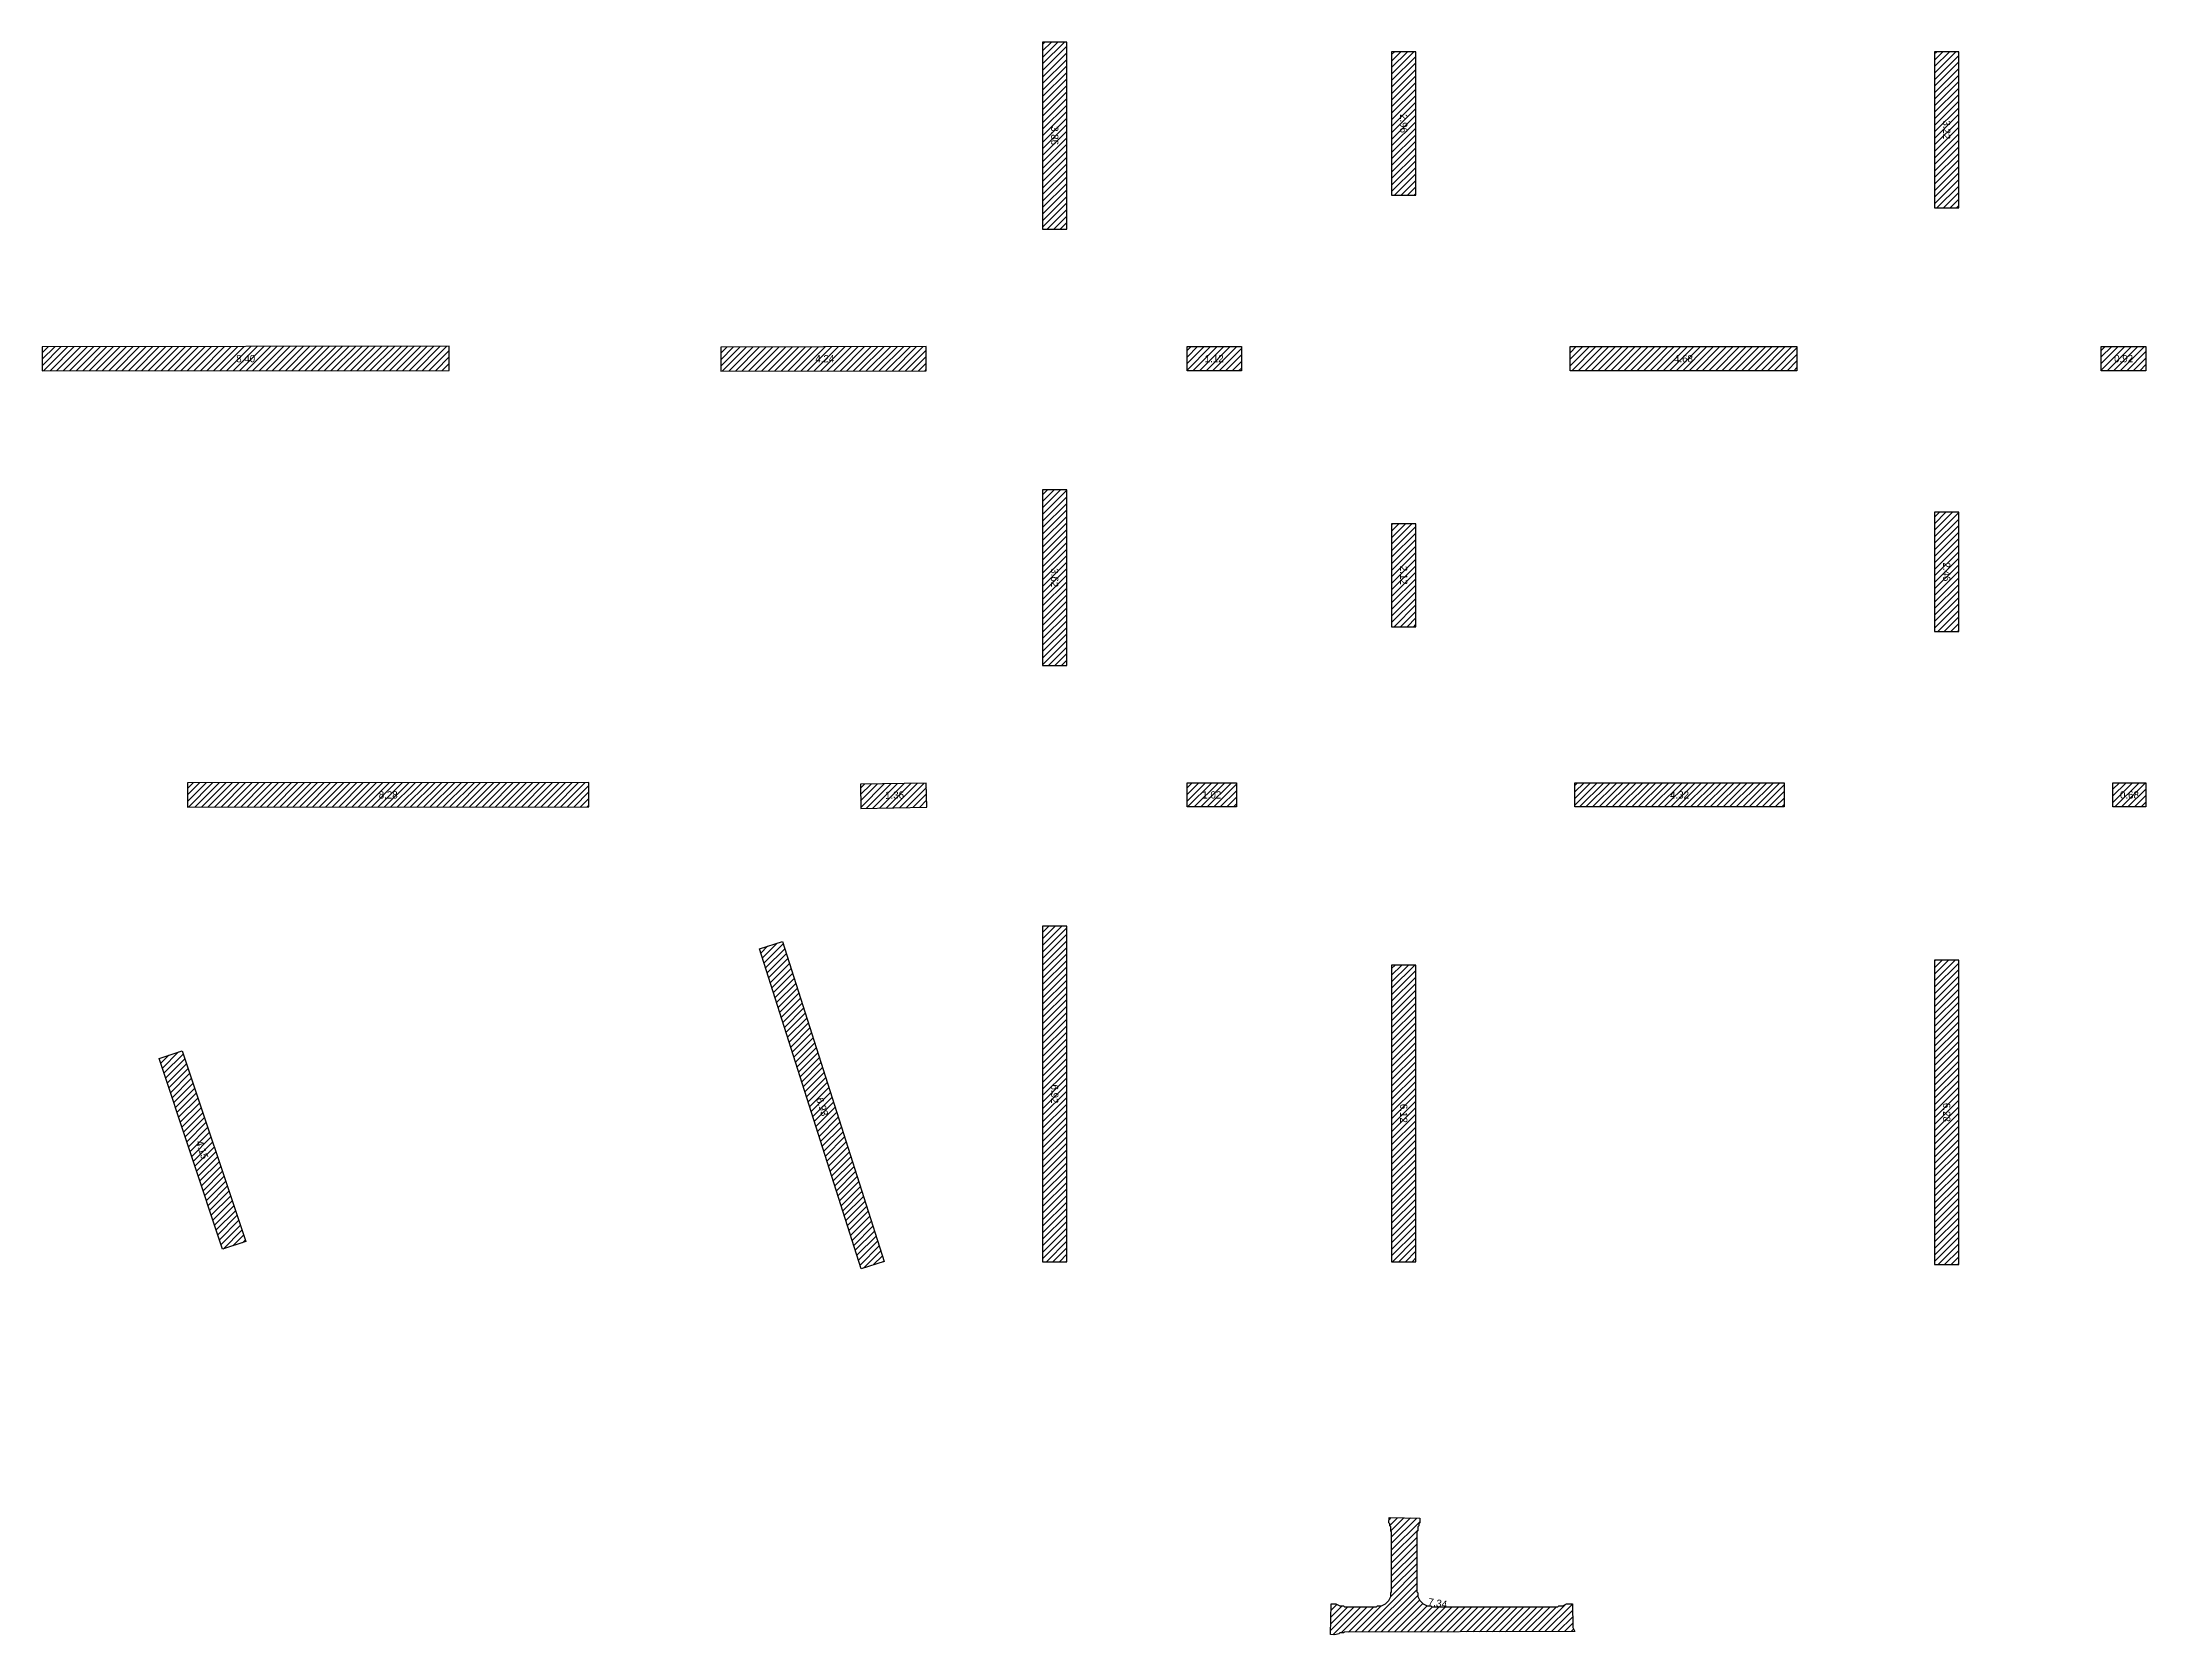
# Model space of a CAD drawing. Header units: metres. Extents: x -50 to 24.8, y 0.6 to 68.3.
# Drawn here: x -37.24 to 6.16, y 4.2 to 37.06 of the extents above; entities that cross this region are included whole.
import ezdxf
from ezdxf.enums import TextEntityAlignment as Align

# ---------------------------------------------------------------- set-up
doc = ezdxf.new("R2010")
doc.units = ezdxf.units.M
for name, color, linetype in [('BLINDING-GROUND-BEAMS', 30, 'Continuous'), ('BLINDING-GROUND-BEAMS-HATCH', 30, 'Continuous'), ('BLINDING-LABEL', 7, 'Continuous')]:
    doc.layers.add(name, color=color, linetype=linetype)

msp = doc.modelspace()

# ---------------------------------------------------------------- texts
at = {"layer": 'BLINDING-LABEL'}
for s, rotation, p in [('3.86', -90, (-16.35, 35.13)), ('2.96', -90, (-9.15, 35.38)), ('3.22', -90, (2.05, 35.25)), ('8.40', 0.0579, (-33.04, 30.53)), ('4.24', 0.1082, (-21.093, 30.529)), ('3.62', -90, (-16.35, 26.01)), ('2.12', -90, (-9.15, 26.06)), ('2.46', -90, (2.05, 26.13)), ('8.28', 0.0596, (-30.1, 21.53)), ('1.36', 1.015, (-19.654, 21.526)), ('6.93', -72.3541, (-21.145, 15.097)), ('6.92', -90, (-16.35, 15.36)), ('6.12', -90, (-9.15, 14.96)), ('6.28', -90, (2.05, 14.98)), ('4.15', -71.5531, (-33.938, 14.209)), ('7.34', -9.1475, (-8.451, 4.856))]:
    msp.add_text(s, height=0.15, rotation=rotation, dxfattribs=at).set_placement(p, align=Align.MIDDLE_CENTER)
for s, p in [('1.12', (-13.06, 30.53)), ('4.68', (-3.38, 30.53)), ('0.92', (5.7, 30.53)), ('1.02', (-13.11, 21.53)), ('4.32', (-3.46, 21.53)), ('0.68', (5.82, 21.53))]:
    msp.add_text(s, height=0.15, dxfattribs=at).set_placement(p, align=Align.MIDDLE_CENTER)

# ---------------------------------------------------------------- hatches: boundary and pattern name
at = {"layer": 'BLINDING-GROUND-BEAMS-HATCH'}
h = msp.add_hatch(dxfattribs=at)
h.set_pattern_fill('ANSI31', scale=0.03)
h.paths.add_polyline_path([(-16.6, 37.06), (-16.6, 33.2), (-16.1, 33.2), (-16.1, 37.06)])
h = msp.add_hatch(dxfattribs=at)
h.set_pattern_fill('ANSI31', scale=0.03)
h.paths.add_polyline_path([(-9.4, 36.86), (-9.4, 33.9), (-8.9, 33.9), (-8.9, 36.86)])
h = msp.add_hatch(dxfattribs=at)
h.set_pattern_fill('ANSI31', scale=0.03)
h.paths.add_polyline_path([(1.8, 36.86), (1.8, 33.64), (2.3, 33.64), (2.3, 36.86)])
h = msp.add_hatch(dxfattribs=at)
h.set_pattern_fill('ANSI31', scale=0.03)
h.paths.add_polyline_path([(-28.841, 30.784), (-37.24, 30.776), (-37.239, 30.276), (-28.84, 30.284)])
h = msp.add_hatch(dxfattribs=at)
h.set_pattern_fill('ANSI31', scale=0.03)
h.paths.add_polyline_path([(-19, 30.777), (-23.24, 30.769), (-23.239, 30.269), (-18.999, 30.277)])
h = msp.add_hatch(dxfattribs=at)
h.set_pattern_fill('ANSI31', scale=0.03)
h.paths.add_polyline_path([(-13.62, 30.78), (-12.5, 30.78), (-12.5, 30.28), (-13.62, 30.28)])
h = msp.add_hatch(dxfattribs=at)
h.set_pattern_fill('ANSI31', scale=0.03)
h.paths.add_polyline_path([(-5.72, 30.78), (-1.04, 30.78), (-1.04, 30.28), (-5.72, 30.28)])
h = msp.add_hatch(dxfattribs=at)
h.set_pattern_fill('ANSI31', scale=0.03)
h.paths.add_polyline_path([(5.24, 30.78), (6.16, 30.78), (6.16, 30.28), (5.24, 30.28)])
h = msp.add_hatch(dxfattribs=at)
h.set_pattern_fill('ANSI31', scale=0.03)
h.paths.add_polyline_path([(-16.6, 27.82), (-16.6, 24.2), (-16.1, 24.2), (-16.1, 27.82)])
h = msp.add_hatch(dxfattribs=at)
h.set_pattern_fill('ANSI31', scale=0.03)
h.paths.add_polyline_path([(1.8, 27.36), (1.8, 24.9), (2.3, 24.9), (2.3, 27.36)])
h = msp.add_hatch(dxfattribs=at)
h.set_pattern_fill('ANSI31', scale=0.03)
h.paths.add_polyline_path([(-9.4, 27.12), (-9.4, 25), (-8.9, 25), (-8.9, 27.12)])
h = msp.add_hatch(dxfattribs=at)
h.set_pattern_fill('ANSI31', scale=0.03)
h.paths.add_polyline_path([(-25.961, 21.784), (-34.24, 21.776), (-34.239, 21.276), (-25.96, 21.284)])
h = msp.add_hatch(dxfattribs=at)
h.set_pattern_fill('ANSI31', scale=0.03)
h.paths.add_polyline_path([(-18.999, 21.773), (-20.359, 21.749), (-20.351, 21.249), (-18.99, 21.273)])
h = msp.add_hatch(dxfattribs=at)
h.set_pattern_fill('ANSI31', scale=0.03)
h.paths.add_polyline_path([(-13.62, 21.78), (-12.6, 21.78), (-12.6, 21.28), (-13.62, 21.28)])
h = msp.add_hatch(dxfattribs=at)
h.set_pattern_fill('ANSI31', scale=0.03)
h.paths.add_polyline_path([(-5.62, 21.78), (-1.3, 21.78), (-1.3, 21.28), (-5.62, 21.28)])
h = msp.add_hatch(dxfattribs=at)
h.set_pattern_fill('ANSI31', scale=0.03)
h.paths.add_polyline_path([(5.48, 21.78), (6.16, 21.78), (6.16, 21.28), (5.48, 21.28)])
h = msp.add_hatch(dxfattribs=at)
h.set_pattern_fill('ANSI31', scale=0.03)
h.paths.add_polyline_path([(-16.6, 18.82), (-16.6, 11.9), (-16.1, 11.9), (-16.1, 18.82)])
h = msp.add_hatch(dxfattribs=at)
h.set_pattern_fill('ANSI31', scale=0.03)
h.paths.add_polyline_path([(-21.966, 18.504), (-19.867, 11.904), (-20.343, 11.753), (-22.443, 18.353)])
h = msp.add_hatch(dxfattribs=at)
h.set_pattern_fill('ANSI31', scale=0.03)
h.paths.add_polyline_path([(-9.4, 18.02), (-9.4, 11.9), (-8.9, 11.9), (-8.9, 18.02)])
h = msp.add_hatch(dxfattribs=at)
h.set_pattern_fill('ANSI31', scale=0.03)
h.paths.add_polyline_path([(1.8, 18.12), (1.8, 11.84), (2.3, 11.84), (2.3, 18.12)])
h = msp.add_hatch(dxfattribs=at)
h.set_pattern_fill('ANSI31', scale=0.03)
h.paths.add_polyline_path([(-34.353, 16.249), (-33.04, 12.313), (-33.515, 12.155), (-34.828, 16.091)])
h = msp.add_hatch(dxfattribs=at)
h.set_pattern_fill('ANSI31', scale=0.03)
h.paths.add_polyline_path([(-10.57, 4.2), (-10.66, 4.21), (-10.65, 4.84), (-10.55, 4.84), (-10.47, 4.8), (-10.39, 4.8), (-10.37, 4.78), (-9.71, 4.78), (-9.69, 4.8), (-9.61, 4.8), (-9.53, 4.84), (-9.46, 4.91), (-9.42, 4.99), (-9.42, 5.07), (-9.4, 5.09), (-9.4, 6.33), (-9.42, 6.35), (-9.42, 6.43), (-9.44, 6.45), (-9.44, 6.49), (-9.46, 6.51), (-9.45, 6.62), (-8.82, 6.61), (-8.82, 6.51), (-8.84, 6.49), (-8.84, 6.45), (-8.86, 6.43), (-8.86, 6.35), (-8.88, 6.33), (-8.88, 5.09), (-8.86, 5.07), (-8.86, 4.99), (-8.82, 4.91), (-8.75, 4.84), (-8.67, 4.8), (-8.59, 4.8), (-8.57, 4.78), (-5.97, 4.78), (-5.95, 4.8), (-5.87, 4.8), (-5.79, 4.84), (-5.67, 4.84), (-5.66, 4.35), (-5.62, 4.27), (-10.37, 4.26), (-10.39, 4.24), (-10.47, 4.24), (-10.49, 4.22)])

# ---------------------------------------------------------------- linework, layer by layer
at = {"layer": 'BLINDING-GROUND-BEAMS'}
for points in [[(-16.6, 37.06), (-16.6, 33.2), (-16.1, 33.2), (-16.1, 37.06)], [(-9.4, 36.86), (-9.4, 33.9), (-8.9, 33.9), (-8.9, 36.86)], [(1.8, 36.86), (1.8, 33.64), (2.3, 33.64), (2.3, 36.86)], [(-28.841, 30.784), (-37.24, 30.776), (-37.239, 30.276), (-28.84, 30.284)], [(-19, 30.777), (-23.24, 30.769), (-23.239, 30.269), (-18.999, 30.277)], [(-13.62, 30.78), (-12.5, 30.78), (-12.5, 30.28), (-13.62, 30.28)], [(-5.72, 30.78), (-1.04, 30.78), (-1.04, 30.28), (-5.72, 30.28)], [(5.24, 30.78), (6.16, 30.78), (6.16, 30.28), (5.24, 30.28)], [(-16.6, 27.82), (-16.6, 24.2), (-16.1, 24.2), (-16.1, 27.82)], [(1.8, 27.36), (1.8, 24.9), (2.3, 24.9), (2.3, 27.36)], [(-9.4, 27.12), (-9.4, 25), (-8.9, 25), (-8.9, 27.12)], [(-25.961, 21.784), (-34.24, 21.776), (-34.239, 21.276), (-25.96, 21.284)], [(-18.999, 21.773), (-20.359, 21.749), (-20.351, 21.249), (-18.99, 21.273)], [(-13.62, 21.78), (-12.6, 21.78), (-12.6, 21.28), (-13.62, 21.28)], [(-5.62, 21.78), (-1.3, 21.78), (-1.3, 21.28), (-5.62, 21.28)], [(5.48, 21.78), (6.16, 21.78), (6.16, 21.28), (5.48, 21.28)], [(-16.6, 18.82), (-16.6, 11.9), (-16.1, 11.9), (-16.1, 18.82)], [(-21.966, 18.504), (-19.867, 11.904), (-20.343, 11.753), (-22.443, 18.353)], [(-9.4, 18.02), (-9.4, 11.9), (-8.9, 11.9), (-8.9, 18.02)], [(1.8, 18.12), (1.8, 11.84), (2.3, 11.84), (2.3, 18.12)], [(-34.353, 16.249), (-33.04, 12.313), (-33.515, 12.155), (-34.828, 16.091)], [(-10.57, 4.2), (-10.66, 4.21), (-10.65, 4.84), (-10.55, 4.84), (-10.47, 4.8), (-10.39, 4.8), (-10.37, 4.78), (-9.71, 4.78), (-9.69, 4.8), (-9.61, 4.8), (-9.53, 4.84), (-9.46, 4.91), (-9.42, 4.99), (-9.42, 5.07), (-9.4, 5.09), (-9.4, 6.33), (-9.42, 6.35), (-9.42, 6.43), (-9.44, 6.45), (-9.44, 6.49), (-9.46, 6.51), (-9.45, 6.62), (-8.82, 6.61), (-8.82, 6.51), (-8.84, 6.49), (-8.84, 6.45), (-8.86, 6.43), (-8.86, 6.35), (-8.88, 6.33), (-8.88, 5.09), (-8.86, 5.07), (-8.86, 4.99), (-8.82, 4.91), (-8.75, 4.84), (-8.67, 4.8), (-8.59, 4.8), (-8.57, 4.78), (-5.97, 4.78), (-5.95, 4.8), (-5.87, 4.8), (-5.79, 4.84), (-5.67, 4.84), (-5.66, 4.35), (-5.62, 4.27), (-10.37, 4.26), (-10.39, 4.24), (-10.47, 4.24), (-10.49, 4.22)]]:
    msp.add_lwpolyline(points, close=True, dxfattribs=at)

msp.set_redraw_order([(e.dxf.handle, doc.entitydb.next_handle()) for e in msp.query("TEXT MTEXT ATTDEF DIMENSION ARC_DIMENSION")])  # texts and dimensions are drawn at this point

doc.saveas('drawing.dxf')
